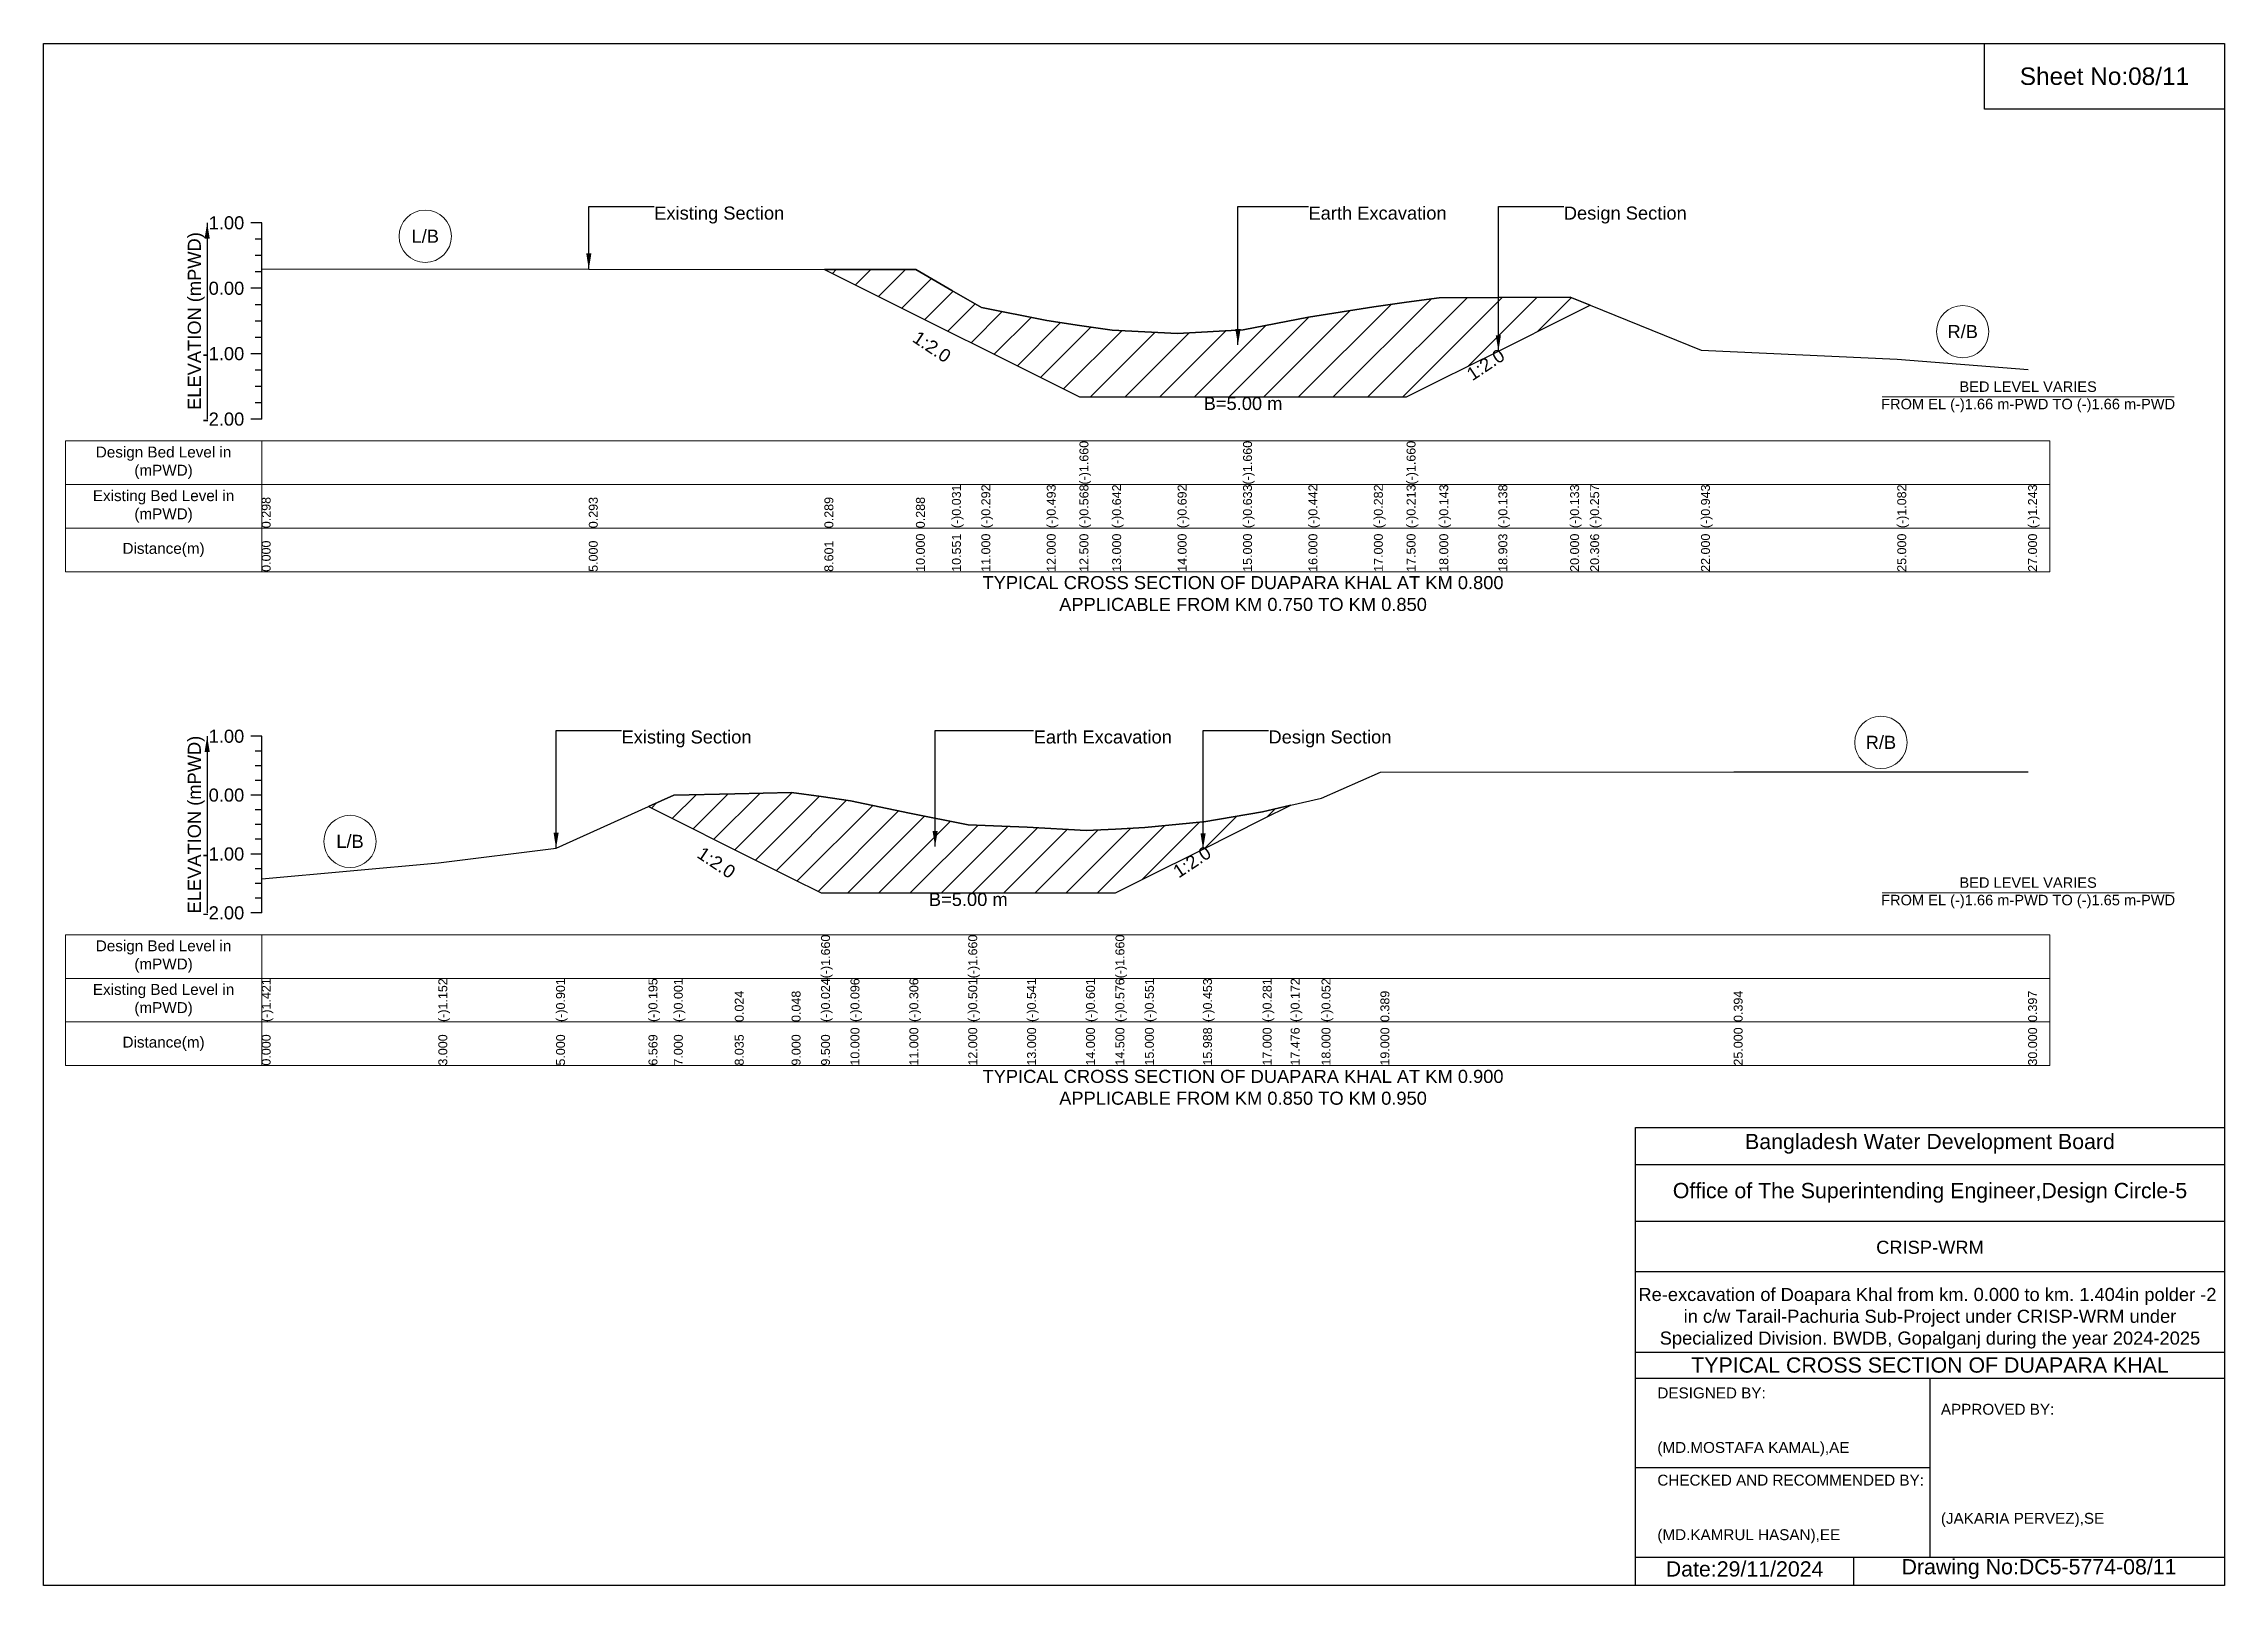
# Model space of a CAD drawing. Header units: inches. Extents: x 91000 to 218000, y -5656 to 7598.
# Drawn here: x 170000 to 178000, y -5656 to 0 of the extents above; entities that cross this region are included whole.
import ezdxf

# ---------------------------------------------------------------- set-up
doc = ezdxf.new("R2010")
doc.units = ezdxf.units.IN
doc.header["$LTSCALE"] = 7
doc.header["$MEASUREMENT"] = 0
for name, color, linetype, lineweight in [('Cross section Data Border', 7, 'Continuous', 9), ('Cross Section Labels', 7, 'Continuous', 9), ('Existing_Bed_Level for Xsection', 7, 'Continuous', 25)]:
    doc.layers.add(name, color=color, linetype=linetype, lineweight=lineweight)
doc.styles.get("Standard").update_dxf_attribs({"font": 'arial.ttf'})
doc.dimstyles.get("Standard").update_dxf_attribs({"dimtxt": 0.18, "dimasz": 0.18, "dimexe": 0.18, "dimexo": 0.0625, "dimgap": 0.09, "dimtad": 0, "dimtih": 1, "dimtoh": 1, "dimdec": 4, "dimzin": 0, "dimdsep": 46, "dimtxsty": 'Standard', "dimcen": 0.09, "dimadec": 0, "dimazin": 0, "dimtfac": 1, "dimtdec": 4, "dimtofl": 0, "dimtmove": 0, "dimatfit": 3, "dimfxl": 1, "dimtolj": 1, "dimtzin": 0, "dimarcsym": 0})

msp = doc.modelspace()

# ---------------------------------------------------------------- texts
at = {"attachment_point": 5}
for s, insert, char_height in [('Sheet No:08/11', (177560, -120), 64), ('Bangladesh Water Development Board', (176920, -4036), 56), ('Office of The Superintending Engineer,Design Circle-5', (176920, -4216), 56)]:
    msp.add_mtext(s, dxfattribs=dict(at, insert=insert, char_height=char_height))
for s, insert, char_height, width, attachment_point in [('CRISP-WRM', (176920, -4416), 48, 2240, 5), ('Re-excavation of Doapara Khal from km. 0.000 to km. 1.404in polder -2  in c/w Tarail-Pachuria Sub-Project under CRISP-WRM under Specialized Division. BWDB, Gopalganj during the year 2024-2025', (176920, -4676), 48, 2160, 5), ('TYPICAL CROSS SECTION OF DUAPARA KHAL', (176920, -4848), 56, 2240, 5), ('DESIGNED BY:^J^J^J(MD.MOSTAFA KAMAL),AE', (175920, -5056), 40, 1120, 4), ('APPROVED BY:^J^J^J^J^J^J(JAKARIA PERVEZ),SE', (176960, -5216), 40, 1120, 4), ('CHECKED AND RECOMMENDED BY:^J^J^J(MD.KAMRUL HASAN),EE', (175920, -5376), 40, 1120, 4), ('Date:29/11/2024', (176240, -5596), 56, 1120, 5), ('Drawing No:DC5-5774-08/11', (177320, -5596), 56, 1760, 5)]:
    msp.add_mtext(s, dxfattribs=dict(insert=insert, char_height=char_height, width=width, attachment_point=attachment_point))
at = {"layer": 'Cross section Data Border', "char_height": 40, "width": 640, "attachment_point": 5}
for s, insert in [('Design Bed Level in (mPWD)', (170440, -1537.7)), ('Existing Bed Level in (mPWD)', (170440, -1697.7)), ('Distance(m)', (170440, -1857.7)), ('Design Bed Level in (mPWD)', (170440, -3349.1)), ('Existing Bed Level in (mPWD)', (170440, -3509.1)), ('Distance(m)', (170440, -3669.1))]:
    msp.add_mtext(s, dxfattribs=dict(at, insert=insert))
at = {"layer": 'Cross Section Labels'}
for s, insert, char_height, attachment_point in [('Existing Section', (172240, -597.7), 48, 1), ('Earth Excavation', (174640, -597.7), 48, 1), ('Design Section', (175576.7, -597.7), 48, 1), ('L/B', (171400, -706.8), 48, 5), ('R/B', (177040, -1056.7), 48, 5), ('BED LEVEL VARIES ^JFROM EL (-)1.66 m-PWD TO (-)1.66 m-PWD', (177280, -1296.1), 38.4, 5), ('B=5.00 m', (174400, -1296.1), 48, 2), ('TYPICAL CROSS SECTION OF DUAPARA KHAL AT KM 0.800^JAPPLICABLE FROM KM 0.750 TO KM 0.850', (174400, -2017.7), 48, 5), ('Existing Section', (172120, -2519.5), 48, 1), ('Earth Excavation', (173632, -2519.5), 48, 1), ('Design Section', (174493.4, -2519.5), 48, 1), ('R/B', (176740, -2563.6), 48, 5), ('L/B', (171124, -2926.9), 48, 5), ('B=5.00 m', (173392, -3115.6), 48, 2), ('BED LEVEL VARIES ^JFROM EL (-)1.66 m-PWD TO (-)1.65 m-PWD', (177280, -3115.6), 38.4, 5), ('TYPICAL CROSS SECTION OF DUAPARA KHAL AT KM 0.900^JAPPLICABLE FROM KM 0.850 TO KM 0.950', (174400, -3829.1), 48, 5)]:
    msp.add_mtext(s, dxfattribs=dict(at, insert=insert, char_height=char_height, attachment_point=attachment_point))
at = {"layer": 'Cross Section Labels', "char_height": 48, "attachment_point": 2}
for insert, rotation in [((173272.1, -1092.2), 326.30993), ((175276.7, -1157.7), 33.69007), ((172481.5, -2984.4), 326.30993), ((174199.4, -2981.9), 33.69007)]:
    msp.add_mtext('1:2.0', dxfattribs=dict(at, insert=insert, rotation=rotation))
at = {"layer": 'Existing_Bed_Level for Xsection', "char_height": 48, "attachment_point": 6}
for s, insert in [('1.00', (170736, -657.7)), ('0.00', (170736, -897.7)), ('-1.00', (170736, -1137.7)), ('-2.00', (170736, -1377.7)), ('1.00', (170736, -2541.1)), ('0.00', (170736, -2757.1)), ('-1.00', (170736, -2973.1)), ('-2.00', (170736, -3189.1))]:
    msp.add_mtext(s, dxfattribs=dict(at, insert=insert))
at = {"layer": 'Existing_Bed_Level for Xsection', "rotation": 90}
for s, insert, char_height, attachment_point in [('ELEVATION (mPWD)', (170560, -1017.7), 48, 5), ('(-)1.660', (173800, -1617.7), 32.8, 1), ('(-)1.660', (174400, -1617.7), 32.8, 1), ('(-)1.660', (175000, -1617.7), 32.8, 1), ('0.298', (170800, -1777.7), 32.8, 1), ('0.293', (172000, -1777.7), 32.8, 1), ('0.289', (172864.3, -1777.7), 32.8, 1), ('0.288', (173200, -1777.7), 32.8, 1), ('(-)0.031', (173332.1, -1777.7), 32.8, 1), ('(-)0.292', (173440, -1777.7), 32.8, 1), ('(-)0.493', (173680, -1777.7), 32.8, 1), ('(-)0.568', (173800, -1777.7), 32.8, 1), ('(-)0.642', (173920, -1777.7), 32.8, 1), ('(-)0.692', (174160, -1777.7), 32.8, 1), ('(-)0.633', (174400, -1777.7), 32.8, 1), ('(-)0.442', (174640, -1777.7), 32.8, 1), ('(-)0.282', (174880, -1777.7), 32.8, 1), ('(-)0.213', (175000, -1777.7), 32.8, 1), ('(-)0.143', (175120, -1777.7), 32.8, 1), ('(-)0.138', (175336.7, -1777.7), 32.8, 1), ('(-)0.133', (175600, -1777.7), 32.8, 1), ('(-)0.257', (175673.5, -1777.7), 32.8, 1), ('(-)0.943', (176080, -1777.7), 32.8, 1), ('(-)1.082', (176800, -1777.7), 32.8, 1), ('(-)1.243', (177280, -1777.7), 32.8, 1), ('0.000', (170800, -1937.7), 32.8, 1), ('5.000', (172000, -1937.7), 32.8, 1), ('8.601', (172864.3, -1937.7), 32.8, 1), ('10.000', (173200, -1937.7), 32.8, 1), ('10.551', (173332.1, -1937.7), 32.8, 1), ('11.000', (173440, -1937.7), 32.8, 1), ('12.000', (173680, -1937.7), 32.8, 1), ('12.500', (173800, -1937.7), 32.8, 1), ('13.000', (173920, -1937.7), 32.8, 1), ('14.000', (174160, -1937.7), 32.8, 1), ('15.000', (174400, -1937.7), 32.8, 1), ('16.000', (174640, -1937.7), 32.8, 1), ('17.000', (174880, -1937.7), 32.8, 1), ('17.500', (175000, -1937.7), 32.8, 1), ('18.000', (175120, -1937.7), 32.8, 1), ('18.903', (175336.7, -1937.7), 32.8, 1), ('20.000', (175600, -1937.7), 32.8, 1), ('20.306', (175673.5, -1937.7), 32.8, 1), ('22.000', (176080, -1937.7), 32.8, 1), ('25.000', (176800, -1937.7), 32.8, 1), ('27.000', (177280, -1937.7), 32.8, 1), ('ELEVATION (mPWD)', (170560, -2865.1), 48, 5), ('(-)1.660', (172852, -3429.1), 32.8, 1), ('(-)1.660', (173392, -3429.1), 32.8, 1), ('(-)1.660', (173932, -3429.1), 32.8, 1), ('(-)1.421', (170800, -3589.1), 32.8, 1), ('(-)1.152', (171448, -3589.1), 32.8, 1), ('(-)0.901', (171880, -3589.1), 32.8, 1), ('(-)0.195', (172219, -3589.1), 32.8, 1), ('(-)0.001', (172312, -3589.1), 32.8, 1), ('(-)0.024', (172852, -3589.1), 32.8, 1), ('(-)0.096', (172960, -3589.1), 32.8, 1), ('(-)0.306', (173176, -3589.1), 32.8, 1), ('(-)0.501', (173392, -3589.1), 32.8, 1), ('(-)0.541', (173608, -3589.1), 32.8, 1), ('(-)0.601', (173824, -3589.1), 32.8, 1), ('(-)0.576', (173932, -3589.1), 32.8, 1), ('(-)0.551', (174040, -3589.1), 32.8, 1), ('(-)0.453', (174253.4, -3589.1), 32.8, 1), ('(-)0.281', (174472, -3589.1), 32.8, 1), ('(-)0.172', (174574.8, -3589.1), 32.8, 1), ('(-)0.052', (174688, -3589.1), 32.8, 1), ('0.024', (172535.5, -3589.1), 32.8, 1), ('0.048', (172744, -3589.1), 32.8, 1), ('0.389', (174904, -3589.1), 32.8, 1), ('0.394', (176200, -3589.1), 32.8, 1), ('0.397', (177280, -3589.1), 32.8, 1), ('0.000', (170800, -3749.1), 32.8, 1), ('3.000', (171448, -3749.1), 32.8, 1), ('5.000', (171880, -3749.1), 32.8, 1), ('6.569', (172219, -3749.1), 32.8, 1), ('7.000', (172312, -3749.1), 32.8, 1), ('8.035', (172535.5, -3749.1), 32.8, 1), ('9.000', (172744, -3749.1), 32.8, 1), ('9.500', (172852, -3749.1), 32.8, 1), ('10.000', (172960, -3749.1), 32.8, 1), ('11.000', (173176, -3749.1), 32.8, 1), ('12.000', (173392, -3749.1), 32.8, 1), ('13.000', (173608, -3749.1), 32.8, 1), ('14.000', (173824, -3749.1), 32.8, 1), ('14.500', (173932, -3749.1), 32.8, 1), ('15.000', (174040, -3749.1), 32.8, 1), ('15.988', (174253.4, -3749.1), 32.8, 1), ('17.000', (174472, -3749.1), 32.8, 1), ('17.476', (174574.8, -3749.1), 32.8, 1), ('18.000', (174688, -3749.1), 32.8, 1), ('19.000', (174904, -3749.1), 32.8, 1), ('25.000', (176200, -3749.1), 32.8, 1), ('30.000', (177280, -3749.1), 32.8, 1)]:
    msp.add_mtext(s, dxfattribs=dict(at, insert=insert, char_height=char_height, attachment_point=attachment_point))

# ---------------------------------------------------------------- hatches: boundary and pattern name
at = {"layer": 'Existing_Bed_Level for Xsection'}
h = msp.add_hatch(dxfattribs=at)
h.set_pattern_fill('ANSI31', color=256, scale=720, style=0)
h.paths.add_polyline_path([(172864.3, -828.2), (173200, -996.1), (173332.1, -1062.2), (173440, -1116.1), (173680, -1236.1), (173800, -1296.1), (173920, -1296.1), (174160, -1296.1), (174400, -1296.1), (174640, -1296.1), (174880, -1296.1), (175000, -1296.1), (175120, -1236.1), (175336.7, -1127.7), (175600, -996.1), (175673.5, -959.4), (175600, -929.6), (175336.7, -930.9), (175120, -932), (175000, -948.7), (174880, -965.4), (174640, -1003.8), (174400, -1049.6), (174160, -1063.8), (173920, -1051.8), (173800, -1033.9), (173680, -1016), (173440, -967.8), (173332.1, -905.2), (173200, -828.6)])
h = msp.add_hatch(dxfattribs=at)
h.set_pattern_fill('ANSI31', color=256, scale=648, style=0)
h.paths.add_polyline_path([(172219, -2799.1), (172312, -2845.6), (172535.5, -2957.4), (172744, -3061.6), (172852, -3115.6), (172960, -3115.6), (173176, -3115.6), (173392, -3115.6), (173608, -3115.6), (173824, -3115.6), (173932, -3115.6), (174040, -3061.6), (174253.4, -2954.9), (174256, -2953.6), (174472, -2845.6), (174574.8, -2794.2), (174472, -2817.8), (174256, -2854.7), (174253.4, -2855), (174040, -2876.1), (173932, -2881.5), (173824, -2886.9), (173608, -2873.9), (173392, -2865.3), (173176, -2823.2), (172960, -2777.8), (172852, -2762.2), (172744, -2746.7), (172535.5, -2751.8), (172312, -2757.3)])

# ---------------------------------------------------------------- linework, layer by layer
for points in [[(170000, 0), (178000, 0), (178000, -5656), (170000, -5656)], [(177120, 0), (178000, 0), (178000, -240), (177120, -240)]]:
    msp.add_lwpolyline(points, close=True)
for points in [[(175840, -5656), (175840, -3976), (178000, -3976)], [(175840, -4112), (178000, -4112)], [(175840, -4320), (178000, -4320)], [(175840, -4504), (178000, -4504)], [(175840, -4800), (178000, -4800)], [(175840, -4896), (178000, -4896)], [(176920, -4896), (176920, -5552)], [(175840, -5224), (176920, -5224)], [(175840, -5552), (178000, -5552)], [(176640, -5552), (176640, -5656)]]:
    msp.add_lwpolyline(points)
at = {"layer": 'Cross section Data Border'}
for points in [[(170080, -1457.7), (177360, -1457.7), (177360, -1937.7), (170080, -1937.7)], [(170080, -3269.1), (177360, -3269.1), (177360, -3749.1), (170080, -3749.1)]]:
    msp.add_lwpolyline(points, close=True, dxfattribs=at)
for points in [[(170800, -1457.7), (170800, -1937.7)], [(170080, -1617.7), (177360, -1617.7)], [(170080, -1777.7), (177360, -1777.7)], [(170800, -3269.1), (170800, -3749.1)], [(170080, -3429.1), (177360, -3429.1)], [(170080, -3589.1), (177360, -3589.1)]]:
    msp.add_lwpolyline(points, dxfattribs=at)
at = {"layer": 'Cross Section Labels'}
for points in [[(176744.2, -1296.1), (177815.8, -1296.1)], [(176744.2, -3115.6), (177815.8, -3115.6)]]:
    msp.add_lwpolyline(points, dxfattribs=at)
for centre in [(171400, -706.8), (177040, -1056.7), (176740, -2563.6), (171124, -2926.9)]:
    msp.add_circle(centre, 96, dxfattribs=at)
at = {"layer": 'Existing_Bed_Level for Xsection'}
for points in [[(170800, -657.7), (170760, -657.7)], [(170800, -717.7), (170776, -717.7)], [(170800, -1377.7), (170800, -1137.7), (170800, -897.7), (170800, -657.7)], [(170800, -777.7), (170776, -777.7)], [(170800, -837.7), (170776, -837.7)], [(170800, -826.2), (172000, -827.4), (172864.3, -828.2), (173200, -828.6), (173332.1, -905.2), (173440, -967.8), (173680, -1016), (173800, -1033.9), (173800, -1033.9), (173920, -1051.8), (174160, -1063.8), (174400, -1049.6), (174400, -1049.6), (174640, -1003.8), (174880, -965.4), (175000, -948.7), (175000, -948.7), (175120, -932), (175336.7, -930.9), (175600, -929.6), (175673.5, -959.4), (176080, -1124), (176800, -1157.4), (177280, -1196)], [(170800, -897.7), (170760, -897.7)], [(170800, -957.7), (170776, -957.7)], [(170800, -1017.7), (170776, -1017.7)], [(170800, -1077.7), (170776, -1077.7)], [(170800, -1137.7), (170760, -1137.7)], [(170800, -1197.7), (170776, -1197.7)], [(170800, -1257.7), (170776, -1257.7)], [(170800, -1317.7), (170776, -1317.7)], [(170800, -1377.7), (170760, -1377.7)], [(170800, -2541.1), (170760, -2541.1)], [(170800, -3189.1), (170800, -2973.1), (170800, -2757.1), (170800, -2541.1)], [(170800, -2595.1), (170776, -2595.1)], [(170800, -2649.1), (170776, -2649.1)], [(170800, -2703.1), (170776, -2703.1)], [(170800, -3064), (171448, -3005.9), (171880, -2951.7), (172219, -2799.1), (172312, -2757.3), (172535.5, -2751.8), (172744, -2746.7), (172852, -2762.2), (172852, -2762.2), (172960, -2777.8), (173176, -2823.2), (173392, -2865.3), (173392, -2865.3), (173608, -2873.9), (173824, -2886.9), (173932, -2881.5), (173932, -2881.5), (174040, -2876.1), (174253.4, -2855), (174256, -2854.7), (174472, -2817.8), (174574.8, -2794.2), (174688, -2768.3), (174904, -2673), (176200, -2672), (177280, -2671.3)], [(170800, -2757.1), (170760, -2757.1)], [(170800, -2811.1), (170776, -2811.1)], [(170800, -2865.1), (170776, -2865.1)], [(170800, -2919.1), (170776, -2919.1)], [(170800, -2973.1), (170760, -2973.1)], [(170800, -3027.1), (170776, -3027.1)], [(170800, -3081.1), (170776, -3081.1)], [(170800, -3189.1), (170760, -3189.1)], [(170800, -3135.1), (170776, -3135.1)]]:
    msp.add_lwpolyline(points, dxfattribs=at)
for points in [[(172864.3, -828.2), (172864.3, -828.2), (173200, -996.1), (173332.1, -1062.2), (173440, -1116.1), (173680, -1236.1), (173800, -1296.1), (173800, -1296.1), (173920, -1296.1), (174160, -1296.1), (174400, -1296.1), (174400, -1296.1), (174640, -1296.1), (174880, -1296.1), (175000, -1296.1), (175000, -1296.1), (175120, -1236.1), (175336.7, -1127.7), (175600, -996.1), (175673.5, -959.4), (175673.5, -959.4), (175673.5, -959.4), (175600, -929.6), (175336.7, -930.9), (175120, -932), (175000, -948.7), (175000, -948.7), (174880, -965.4), (174640, -1003.8), (174400, -1049.6), (174400, -1049.6), (174160, -1063.8), (173920, -1051.8), (173800, -1033.9), (173800, -1033.9), (173680, -1016), (173440, -967.8), (173332.1, -905.2), (173200, -828.6), (172864.3, -828.2)], [(172219, -2799.1), (172219, -2799.1), (172312, -2845.6), (172535.5, -2957.4), (172744, -3061.6), (172852, -3115.6), (172852, -3115.6), (172960, -3115.6), (173176, -3115.6), (173392, -3115.6), (173392, -3115.6), (173608, -3115.6), (173824, -3115.6), (173932, -3115.6), (173932, -3115.6), (174040, -3061.6), (174253.4, -2954.9), (174256, -2953.6), (174472, -2845.6), (174574.8, -2794.2), (174472, -2817.8), (174256, -2854.7), (174253.4, -2855), (174040, -2876.1), (173932, -2881.5), (173932, -2881.5), (173824, -2886.9), (173608, -2873.9), (173392, -2865.3), (173392, -2865.3), (173176, -2823.2), (172960, -2777.8), (172852, -2762.2), (172852, -2762.2), (172744, -2746.7), (172535.5, -2751.8), (172312, -2757.3), (172219, -2799.1)]]:
    msp.add_lwpolyline(points, close=True, dxfattribs=at)

msp.set_redraw_order([(e.dxf.handle, doc.entitydb.next_handle()) for e in msp.query("TEXT MTEXT ATTDEF DIMENSION ARC_DIMENSION")])  # texts and dimensions are drawn at this point

# ---------------------------------------------------------------- leaders
at = {"layer": 'Cross Section Labels', "annotation_type": 0, "has_hookline": 1, "hookline_direction": 0}
for points, text_width in [([(172000, -827.4), (172000, -597.7), (172239.9, -597.7)], 467.2), ([(174381.4, -1105.1), (174381.4, -597.7), (174639.9, -597.7)], 497), ([(175336.7, -1127.7), (175336.7, -597.7), (175576.6, -597.7)], 441.2), ([(171880, -2951.7), (171880, -2519.5), (172119.9, -2519.5)], 467.2), ([(173270.5, -2945.8), (173270.5, -2519.5), (173631.9, -2519.5)], 497), ([(174253.4, -2954.9), (174253.4, -2519.5), (174493.3, -2519.5)], 441.2)]:
    msp.add_leader(points, dimstyle='Standard', override={"dimasz": 57.6}, dxfattribs=dict(at, text_width=text_width))
at = {"layer": 'Existing_Bed_Level for Xsection'}
for points in [[(170600, -657.7), (170600, -1377.7)], [(170600, -2541.1), (170600, -3189.1)]]:
    msp.add_leader(points, dimstyle='Standard', override={"dimasz": 57.6}, dxfattribs=at)

doc.saveas('drawing.dxf')
